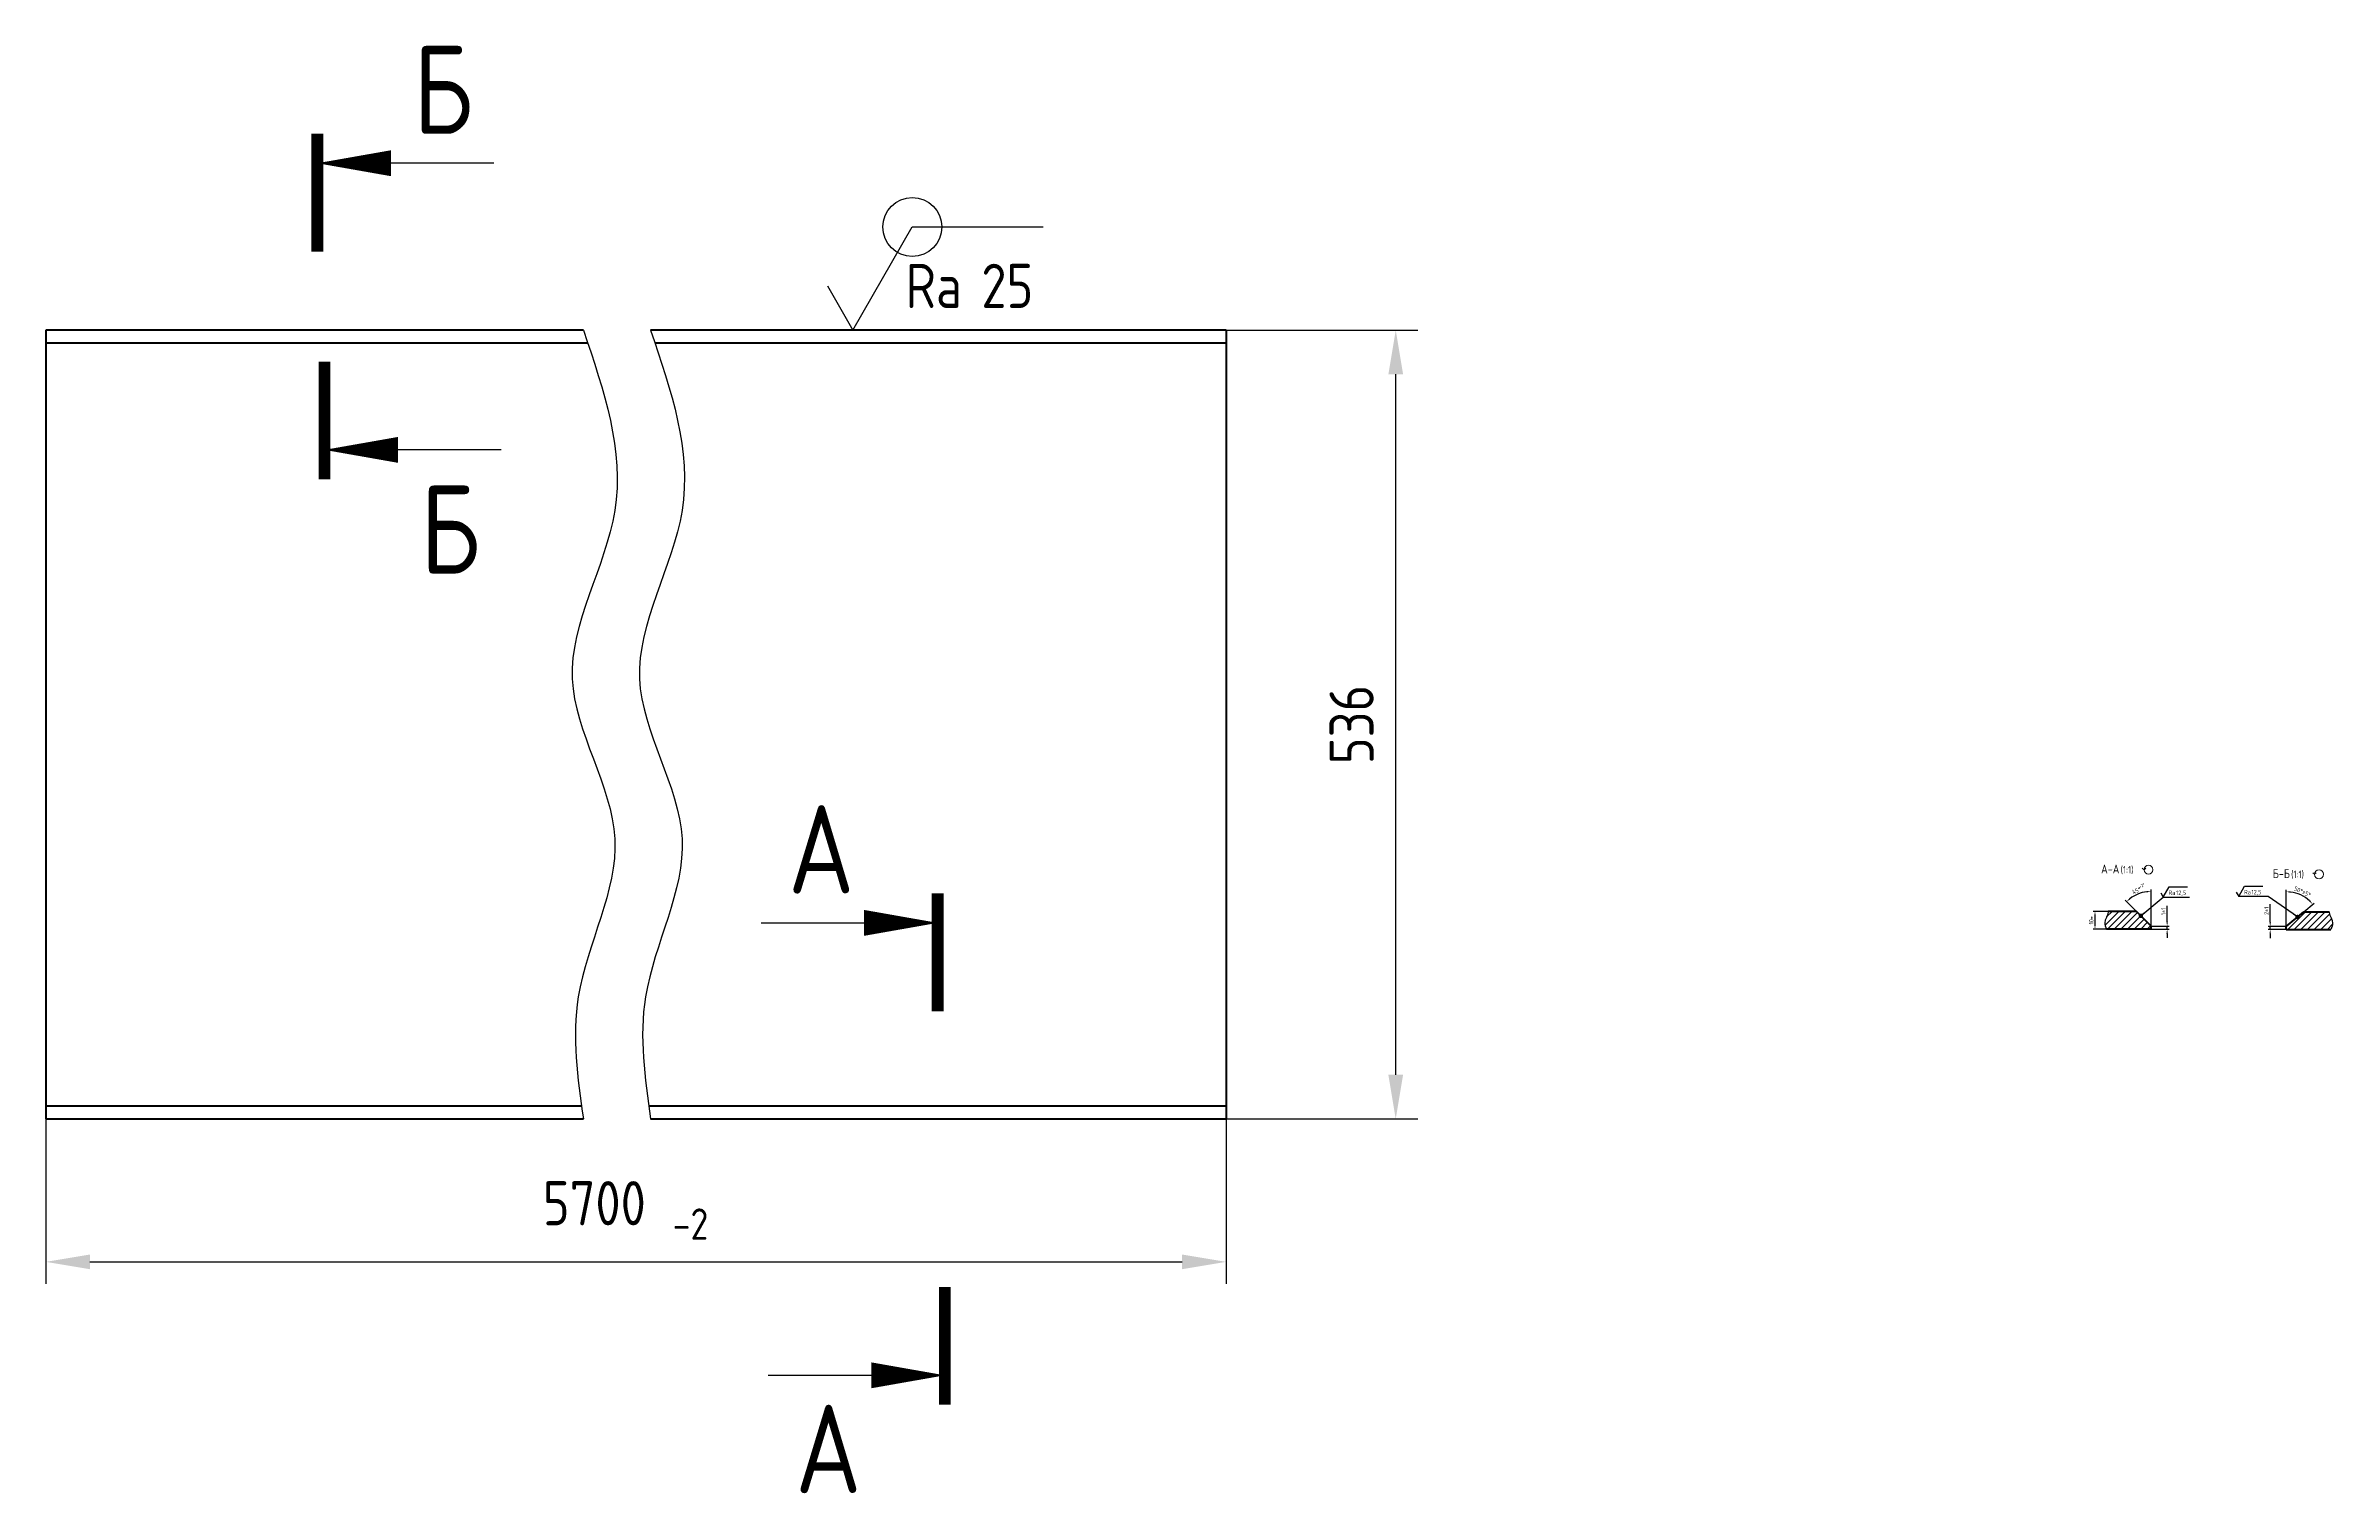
# Model space of a CAD drawing. Header units: millimetres. Extents: x -7297 to -1597, y -5443 to -2492.
# Drawn here: x -6940 to -5386, y -5443 to -4460 of the extents above; entities that cross this region are included whole.
import ezdxf
from ezdxf.enums import TextEntityAlignment as Align

# ---------------------------------------------------------------- set-up
doc = ezdxf.new("R2010")
doc.units = ezdxf.units.MM
for name, color, linetype in [('Bord', 1, 'Continuous'), ('DIM', 7, 'Continuous'), ('HATCH', 2, 'Continuous'), ('Text', 3, 'Continuous'), ('Textb', 6, 'Continuous')]:
    doc.layers.add(name, color=color, linetype=linetype)
doc.layers.add('Cont', color=6, linetype='Continuous', lineweight=40)
doc.styles.add('Style1', font='romans.shx', dxfattribs={"width": 0.8})
doc.dimstyles.new('Lin', dxfattribs={"dimtxt": 3, "dimasz": 3, "dimexe": 1.25, "dimexo": 0, "dimgap": 1, "dimtad": 1, "dimdec": 3, "dimtxsty": 'Style1', "dimcen": 2.5, "dimclrt": 3, "dimadec": 0, "dimazin": 0, "dimtfac": 1, "dimtdec": 3, "dimtmove": 0, "dimatfit": 3, "dimldrblk": 'DOT', "dimfxl": 1, "dimarcsym": 0})
doc.dimstyles.new('Lin_10', dxfattribs={"dimscale": 10, "dimtxt": 3, "dimasz": 3, "dimexe": 1.5, "dimexo": 0, "dimgap": 1.5, "dimtad": 1, "dimdec": 0, "dimzin": 13, "dimtxsty": 'Style1', "dimcen": 0, "dimclrt": 3, "dimadec": 0, "dimazin": 0, "dimtfac": 1, "dimtdec": 0, "dimtmove": 0, "dimatfit": 2, "dimfxl": 1, "dimtolj": 1, "dimtzin": 13, "dimarcsym": 0})

msp = doc.modelspace()

# ---------------------------------------------------------------- texts
at = {"layer": 'DIM', "color": 3, "style": 'Style1', "width": 0.8}
for s, height, p in [('5700', 30, (-6602.6586, -5261.1158)), ('-2', 21.3, (-6514.4758, -5270.9658))]:
    msp.add_text(s, height=height, dxfattribs=at).set_placement(p)
at = {"layer": 'Text', "style": 'Style1', "width": 0.8}
msp.add_text('+2%%D', height=2.2, rotation=26.6402721, dxfattribs=at).set_placement((-5517.8617, -5032.3166))

# ---------------------------------------------------------------- blocks, each defined once
blk = doc.blocks.new('*D36')
at = {"layer": 'DIM', "color": 0, "lineweight": -2, "transparency": 16777216}
for p, q in [((-5499.3, -5054.9), (-5499.3, -5044)), ((-5510.1, -5057.9), (-5498, -5057.9)), ((-5510.1, -5059.9), (-5498, -5059.9)), ((-5499.3, -5059.9), (-5499.3, -5057.9)), ((-5499.3, -5062.9), (-5499.3, -5065.9))]:
    blk.add_line(p, q, dxfattribs=at)
at = {"layer": 'DIM', "color": 0, "transparency": 16777216}
for points in [[(-5499.8, -5054.9), (-5498.8, -5054.9), (-5499.3, -5057.9)], [(-5499.8, -5062.9), (-5498.8, -5062.9), (-5499.3, -5059.9)]]:
    blk.add_solid(points, dxfattribs=at)
at = {"layer": 'DIM', "color": 3, "transparency": 16777216, "insert": (-5501.8, -5047.9), "char_height": 3, "attachment_point": 5, "rotation": 90, "style": 'Style1'}
blk.add_mtext('1%%p1', dxfattribs=at)
blk = doc.blocks.new('_Dot')
at = {"color": 0, "linetype": 'ByBlock', "lineweight": -2}
blk.add_line((-0.5, 0), (-1, 0), dxfattribs=at)
at = {"color": 0, "linetype": 'ByBlock', "const_width": 0.5}
blk.add_lwpolyline([(-0.25, 0, 1), (0.25, 0, 1)], format="xyb", close=True, dxfattribs=at)
blk = doc.blocks.new('*D37')
at = {"layer": 'DIM', "color": 0, "lineweight": -2, "transparency": 16777216}
for p, q in [((-5510.1, -5057.9), (-5510.1, -5033)), ((-5520.1, -5047.9), (-5527.7, -5040.3))]:
    blk.add_line(p, q, dxfattribs=at)
blk.add_arc((-5510.1, -5057.9), 23.6, 97.298, 127.702, dxfattribs=at)
at = {"layer": 'DIM', "color": 0, "transparency": 16777216}
for points in [[(-5513.2, -5034), (-5513.1, -5035), (-5510.1, -5034.3)], [(-5524.2, -5039.6), (-5524.9, -5038.8), (-5526.8, -5041.2)]]:
    blk.add_solid(points, dxfattribs=at)
at = {"layer": 'DIM', "color": 3, "transparency": 16777216, "insert": (-5520.1, -5033.8), "char_height": 3, "attachment_point": 5, "rotation": 22.5, "style": 'Style1'}
blk.add_mtext('\\A1;45°', dxfattribs=at)
blk = doc.blocks.new('*D38')
at = {"layer": 'DIM', "color": 0, "lineweight": -2, "transparency": 16777216}
for p, q in [((-5539.4, -5047.9), (-5549.5, -5047.9)), ((-5548.3, -5056.9), (-5548.3, -5050.9)), ((-5540.5, -5059.9), (-5549.5, -5059.9))]:
    blk.add_line(p, q, dxfattribs=at)
at = {"layer": 'DIM', "color": 0, "transparency": 16777216}
for points in [[(-5548.8, -5050.9), (-5547.8, -5050.9), (-5548.3, -5047.9)], [(-5548.8, -5056.9), (-5547.8, -5056.9), (-5548.3, -5059.9)]]:
    blk.add_solid(points, dxfattribs=at)
at = {"layer": 'DIM', "color": 3, "transparency": 16777216, "insert": (-5550.8, -5053.9), "char_height": 3, "attachment_point": 5, "rotation": 90, "style": 'Style1'}
blk.add_mtext('10*', dxfattribs=at)
blk = doc.blocks.new('ZNAK06')
at = {"layer": 'Cont', "lineweight": 18}
for q in [(14.7, 3.7), (17, 3.7)]:
    blk.add_line((15.9, 2.6), q, dxfattribs=at)
blk.add_circle((18.9, 2.6), 3, dxfattribs=at)
at = {"layer": 'Textb', "style": 'Style1', "width": 0.8}
blk.add_attdef('А-А', text='', height=6, dxfattribs=at).set_placement((14.2, 0.1), align=Align.RIGHT)
blk.add_attdef('45%%D(1)', (23.2, 0.1), '', height=5, dxfattribs=at)
blk = doc.blocks.new('razrez01')
at = {"layer": 'Text', "const_width": 0.8}
blk.add_lwpolyline([(0, 2), (0, -6)], dxfattribs=at)
at = {"layer": 'Text'}
blk.add_lwpolyline([(-12, 0), (-5, 0)], dxfattribs=at)
blk.add_lwpolyline([(0, 0, 0, 1.76, 0), (-5, 0, 1.76, 1.76, 0)], format="xyseb", dxfattribs=at)
at = {"layer": 'Textb', "style": 'Style1', "width": 0.8}
blk.add_attdef('A', (-10.16, 2), '', height=6, dxfattribs=at)
blk = doc.blocks.new('razrez02')
at = {"layer": 'Text', "const_width": 0.8}
blk.add_lwpolyline([(0, 6), (0, -2)], dxfattribs=at)
at = {"layer": 'Text'}
blk.add_lwpolyline([(-12, 0), (-5, 0)], dxfattribs=at)
blk.add_lwpolyline([(0, 0, 0, 1.76, 0), (-5, 0, 1.76, 1.76, 0)], format="xyseb", dxfattribs=at)
at = {"layer": 'Textb', "style": 'Style1', "width": 0.8}
blk.add_attdef('А', (-10.16, -8), '', height=6, dxfattribs=at)
blk = doc.blocks.new('razrez03')
at = {"layer": 'Text', "const_width": 0.8}
blk.add_lwpolyline([(0, 2), (0, -6)], dxfattribs=at)
at = {"layer": 'Text'}
blk.add_lwpolyline([(0, 0, 0, 1.76, 0), (5, 0, 1.76, 1.76, 0)], format="xyseb", dxfattribs=at)
blk.add_lwpolyline([(12, 0), (5, 0)], dxfattribs=at)
at = {"layer": 'Textb', "style": 'Style1', "width": 0.8}
blk.add_attdef('A', (6.5, 2), '', height=6, dxfattribs=at)
blk = doc.blocks.new('razrez04')
at = {"layer": 'Text', "const_width": 0.8}
blk.add_lwpolyline([(0, 6), (0, -2)], dxfattribs=at)
at = {"layer": 'Text'}
blk.add_lwpolyline([(0, 0, 0, 1.76, 0), (5, 0, 1.76, 1.76, 0)], format="xyseb", dxfattribs=at)
blk.add_lwpolyline([(12, 0), (5, 0)], dxfattribs=at)
at = {"layer": 'Textb', "style": 'Style1', "width": 0.8}
blk.add_attdef('A', (6.5, -8.4), '', height=6, dxfattribs=at)
blk = doc.blocks.new('*D39')
at = {"layer": 'DIM', "color": 0, "lineweight": -2, "transparency": 16777216}
for p, q in [((-5429.3, -5055.1), (-5429.3, -5042.9)), ((-5418.5, -5058.1), (-5430.6, -5058.1)), ((-5418.5, -5060.1), (-5430.6, -5060.1)), ((-5429.3, -5060.1), (-5429.3, -5058.1)), ((-5429.3, -5063.1), (-5429.3, -5066.1))]:
    blk.add_line(p, q, dxfattribs=at)
at = {"layer": 'DIM', "color": 0, "transparency": 16777216}
for points in [[(-5429.8, -5055.1), (-5428.8, -5055.1), (-5429.3, -5058.1)], [(-5429.8, -5063.1), (-5428.8, -5063.1), (-5429.3, -5060.1)]]:
    blk.add_solid(points, dxfattribs=at)
at = {"layer": 'DIM', "color": 3, "transparency": 16777216, "insert": (-5431.8, -5047.5), "char_height": 3, "attachment_point": 5, "rotation": 90, "style": 'Style1'}
blk.add_mtext('\\A1;2%%p1{\\H0.7x;\\S^ ;}', dxfattribs=at)
blk = doc.blocks.new('*D40')
at = {"layer": 'DIM', "color": 0, "lineweight": -2, "transparency": 16777216}
for p, q in [((-5418.5, -5058.1), (-5418.5, -5033.3)), ((-5406.5, -5048.1), (-5399.4, -5042.2))]:
    blk.add_line(p, q, dxfattribs=at)
blk.add_arc((-5418.5, -5058.1), 23.6, 47.298, 82.702, dxfattribs=at)
at = {"layer": 'DIM', "color": 0, "transparency": 16777216}
for points in [[(-5415.5, -5035.2), (-5415.4, -5034.2), (-5418.5, -5034.5)], [(-5402.1, -5040.4), (-5402.8, -5041.1), (-5400.4, -5043)]]:
    blk.add_solid(points, dxfattribs=at)
at = {"layer": 'DIM', "color": 3, "transparency": 16777216, "insert": (-5407.4, -5034.5), "char_height": 3, "attachment_point": 5, "rotation": 335, "style": 'Style1'}
blk.add_mtext('50%%d%%P5%%d', dxfattribs=at)
blk = doc.blocks.new('*D41')
at = {"layer": 'DIM', "color": 0, "lineweight": -2, "transparency": 16777216}
for p, q in [((-6138.5, -4652.9), (-6008.3, -4652.9)), ((-6023.3, -5158.9), (-6023.3, -4682.9)), ((-6138.5, -5188.9), (-6008.3, -5188.9))]:
    blk.add_line(p, q, dxfattribs=at)
at = {"layer": 'DIM', "color": 0, "transparency": 16777216}
for points in [[(-6028.3, -4682.9), (-6018.3, -4682.9), (-6023.3, -4652.9)], [(-6028.3, -5158.9), (-6018.3, -5158.9), (-6023.3, -5188.9)]]:
    blk.add_solid(points, dxfattribs=at)
at = {"layer": 'DIM', "color": 3, "transparency": 16777216, "insert": (-6053.3, -4920.9), "char_height": 30, "attachment_point": 5, "rotation": 90, "style": 'Style1'}
blk.add_mtext('\\A1;536', dxfattribs=at)
blk = doc.blocks.new('A$C6CF913E7')
at = {"layer": 'Text'}
blk.add_circle((0, 0), 2, dxfattribs=at)
blk = doc.blocks.new('sherISO_07')
at = {"layer": 'Text'}
blk.add_line((4.04, 7), (12.93, 7), dxfattribs=at)
blk.add_lwpolyline([(-1.73, 3), (0, 0), (4.04, 7)], dxfattribs=at)
blk.add_blockref('A$C6CF913E7', (4.04, 7))
at = {"layer": 'Text', "style": 'Style1', "width": 0.8}
blk.add_text('Ra', height=3, dxfattribs=at).set_placement((3.58, 1.5))
blk.add_attdef('25', (8.73, 1.5), '', height=3, dxfattribs=at)
blk = doc.blocks.new('sherISO_01')
at = {"layer": 'Text'}
blk.add_line((4, 7), (16.4, 7), dxfattribs=at)
blk.add_lwpolyline([(-1.7, 3), (0, 0), (4, 7)], dxfattribs=at)
at = {"layer": 'Text', "style": 'Style1', "width": 0.8}
blk.add_text('Ra', height=3, dxfattribs=at).set_placement((3.6, 1.5))
blk.add_attdef('12,5', (8.7, 1.5), '', height=3, dxfattribs=at)

# ---------------------------------------------------------------- dimensions: what is measured, and where the dimension line sits
at = {"layer": 'DIM'}
dim = msp.add_linear_dim(base=(-6023.2825, -4652.878), p1=(-6138.4877, -5188.878), p2=(-6138.4877, -4652.878), angle=90, dimstyle='Lin_10', dxfattribs=at)
dim.commit()
dim.dimension.update_dxf_attribs({"geometry": '*D41', "text_midpoint": (-6053.2825, -4920.878)})
for base, line1, line2, text, picture, middle in [((-5516.232, -5035.0847), ((-5510.132, -5059.8503), (-5510.132, -5057.8503)), ((-5510.132, -5057.8503), (-5520.132, -5047.8503)), '\\A1;<>', '*D37', (-5520.108, -5033.7659)), ((-5405.5041, -5038.4166), ((-5418.4553, -5060.1079), (-5418.4553, -5058.1079)), ((-5418.4553, -5058.1079), (-5406.5378, -5048.1079)), '50%%d%%P5%%d', '*D40', (-5407.4382, -5034.4817))]:
    dim = msp.add_angular_dim_2l(base=base, line1=line1, line2=line2, text=text, dimstyle='Lin', dxfattribs=at)
    dim.commit()
    dim.dimension.update_dxf_attribs({"geometry": picture, "text_midpoint": middle})
for base, p1, p2, text, picture, middle in [((-5548.2981, -5047.8503), (-5540.4575, -5059.8503), (-5539.4448, -5047.8503), '10*', '*D38', (-5550.7981, -5053.8503)), ((-5499.2768, -5057.8503), (-5510.132, -5059.8503), (-5510.132, -5057.8503), '1%%p1', '*D36', (-5501.7768, -5047.936)), ((-5429.3105, -5058.1079), (-5418.4553, -5060.1079), (-5418.4553, -5058.1079), '\\A1;<>%%p1{\\H0.7x;\\S^ ;}', '*D39', (-5431.8105, -5047.5079))]:
    dim = msp.add_linear_dim(base=base, p1=p1, p2=p2, angle=90, text=text, dimstyle='Lin', dxfattribs=at)
    dim.commit()
    dim.dimension.update_dxf_attribs({"geometry": picture, "text_midpoint": middle})

# ---------------------------------------------------------------- hatches: boundary and pattern name
at = {"layer": 'HATCH'}
h = msp.add_hatch(dxfattribs=at)
h.set_pattern_fill('ANSI31', color=256)
h.set_pattern_definition([(45, (-3564.9638, -2658.534), (-2.245064, 2.245064), [])])
edge = h.paths.add_edge_path()
edge.add_spline(control_points=[(-5539.4448, -5047.8503), (-5539.4358, -5048.0461), (-5539.4546, -5050.6592), (-5542.7902, -5054.6089), (-5541.0869, -5058.4362), (-5540.4575, -5059.8503)], knot_values=[4.117338014, 4.117338014, 4.117338014, 4.117338014, 4.725550251, 12.244118878, 16.649885269, 16.649885269, 16.649885269, 16.649885269], degree=3, periodic=0)
edge.add_line((-5540.4575, -5059.8503), (-5510.132, -5059.8503))
edge.add_line((-5510.132, -5059.8503), (-5510.132, -5057.8503))
edge.add_line((-5510.132, -5057.8503), (-5520.132, -5047.8503))
edge.add_line((-5520.132, -5047.8503), (-5539.4448, -5047.8503))
h = msp.add_hatch(dxfattribs=at)
h.set_pattern_fill('ANSI31', color=256)
h.set_pattern_definition([(45, (-3545.668, -2658.534), (-2.245064, 2.245064), [])])
edge = h.paths.add_edge_path()
edge.add_line((-5406.5378, -5048.1079), (-5418.4553, -5058.1079))
edge.add_line((-5418.4553, -5058.1079), (-5418.4553, -5060.1079))
edge.add_line((-5418.4553, -5060.1079), (-5388.1298, -5060.1079))
edge.add_spline(control_points=[(-5388.1298, -5060.1079), (-5387.5004, -5058.6938), (-5385.7971, -5054.8665), (-5389.1327, -5050.9168), (-5389.1515, -5048.3037), (-5389.1424, -5048.1079)], knot_values=[4.117338014, 4.117338014, 4.117338014, 4.117338014, 8.523104406, 16.041673033, 16.649885269, 16.649885269, 16.649885269, 16.649885269], degree=3, periodic=0)
edge.add_line((-5389.1424, -5048.1079), (-5406.5378, -5048.1079))

# ---------------------------------------------------------------- linework, layer by layer
at = {"layer": 'Bord'}
for points, knots in [([(-6575.1069, -4652.878), (-6561.1919, -4693.9435), (-6534.1074, -4773.8743), (-6607.736, -4888.0763), (-6530.7668, -4997.7799), (-6588.2865, -5096.388), (-6579.0682, -5161.0791), (-6575.1069, -5188.878)], [0, 0, 0, 0, 124.524255295, 242.377227383, 354.900773285, 465.092017054, 548.122895801, 548.122895801, 548.122895801, 548.122895801]), ([(-6529.4385, -4652.878), (-6515.5235, -4693.9435), (-6488.439, -4773.8743), (-6562.0676, -4888.0763), (-6485.0984, -4997.7799), (-6542.6181, -5096.388), (-6533.3998, -5161.0791), (-6529.4385, -5188.878)], [0, 0, 0, 0, 124.524255295, 242.377227383, 354.900773285, 465.092017054, 548.122895801, 548.122895801, 548.122895801, 548.122895801]), ([(-5539.4448, -5047.8503), (-5539.4358, -5048.0461), (-5539.4546, -5050.6592), (-5542.7902, -5054.6089), (-5541.0869, -5058.4362), (-5540.4575, -5059.8503)], [4.117338014, 4.117338014, 4.117338014, 4.117338014, 4.725550251, 12.244118878, 16.649885269, 16.649885269, 16.649885269, 16.649885269]), ([(-5389.1424, -5048.1079), (-5389.1515, -5048.3037), (-5389.1327, -5050.9168), (-5385.7971, -5054.8665), (-5387.5004, -5058.6938), (-5388.1298, -5060.1079)], [4.117338014, 4.117338014, 4.117338014, 4.117338014, 4.725550251, 12.244118878, 16.649885269, 16.649885269, 16.649885269, 16.649885269])]:
    msp.add_open_spline(points, degree=3, knots=knots, dxfattribs=at)
at = {"layer": 'Cont'}
for p, q in [((-6940.3267, -4652.878), (-6940.3267, -5188.878)), ((-6575.1069, -4652.878), (-6940.3267, -4652.878)), ((-6572.0651, -4661.878), (-6940.3267, -4661.878)), ((-6138.4877, -4652.878), (-6529.4385, -4652.878)), ((-6138.4877, -4661.878), (-6526.3968, -4661.878)), ((-6138.4877, -4652.878), (-6138.4877, -5188.878)), ((-5520.132, -5047.8503), (-5539.4448, -5047.8503)), ((-5510.132, -5057.8503), (-5520.132, -5047.8503)), ((-5418.4553, -5058.1079), (-5406.5378, -5048.1079)), ((-5406.5378, -5048.1079), (-5389.1424, -5048.1079)), ((-5510.132, -5059.8503), (-5540.4575, -5059.8503)), ((-5510.132, -5059.8503), (-5510.132, -5057.8503)), ((-5418.4553, -5060.1079), (-5418.4553, -5058.1079)), ((-5418.4553, -5060.1079), (-5388.1298, -5060.1079)), ((-6940.3267, -5179.878), (-6576.3789, -5179.878)), ((-6940.3267, -5188.878), (-6575.1069, -5188.878)), ((-6530.7105, -5179.878), (-6138.4877, -5179.878)), ((-6529.4385, -5188.878), (-6138.4877, -5188.878))]:
    msp.add_line(p, q, dxfattribs=at)
at = {"layer": 'DIM'}
for p, q in [((-5501.9446, -5038.2201), (-5484.0112, -5038.2201)), ((-5430.5984, -5037.7508), (-5450.6668, -5037.7508)), ((-5418.4553, -5058.1079), (-5406.5378, -5048.1079)), ((-6940.3267, -5188.878), (-6940.3267, -5300.9658)), ((-6138.4877, -5188.878), (-6138.4877, -5300.9658)), ((-6910.3267, -5285.9658), (-6168.4877, -5285.9658))]:
    msp.add_line(p, q, dxfattribs=at)
for points in [[(-6910.3267, -5280.9658), (-6910.3267, -5290.9658), (-6940.3267, -5285.9658)], [(-6168.4877, -5280.9658), (-6168.4877, -5290.9658), (-6138.4877, -5285.9658)]]:
    msp.add_solid(points, dxfattribs=at)

# ---------------------------------------------------------------- block references
at = {"layer": 'Bord', "xscale": 10, "yscale": 10, "zscale": 10}
for name, p, values in [('razrez03', (-6755.889, -4539.5471), {'A': 'Б'}), ('razrez04', (-6751.0168, -4734.3079), {'A': 'Б'}), ('razrez01', (-6334.4494, -5055.6633), {'A': 'А'}), ('razrez02', (-6329.5772, -5363.0522), {'А': 'А'})]:
    msp.add_blockref(name, p, dxfattribs=at).add_auto_attribs(values)
at = {"layer": 'DIM', "xscale": 10, "yscale": 10, "zscale": 10}
msp.add_blockref('sherISO_07', (-6392.0789, -4652.878), dxfattribs=at).add_auto_attribs({'25': '25'})
at = {"layer": 'DIM', "lineweight": 18}
ref = msp.add_blockref('ZNAK06', (-5530.866, -5022.1308), dxfattribs=at)
ref.add_attrib('А-А', 'А-А', dxfattribs={"layer": 'Textb', "height": 6, "style": 'Style1', "width": 0.8}).set_placement((-5531.749, -5022.0798), align=Align.RIGHT)
ref.add_attrib('45%%D(1)', '(1:1)', (-5530.866, -5022.0798), dxfattribs={"layer": 'Textb', "height": 5, "style": 'Style1', "width": 0.8})
ref = msp.add_blockref('ZNAK06', (-5415.0371, -5025.275), dxfattribs=at)
ref.add_attrib('А-А', 'Б-Б', dxfattribs={"layer": 'Textb', "height": 6, "style": 'Style1', "width": 0.8}).set_placement((-5415.9201, -5025.2241), align=Align.RIGHT)
ref.add_attrib('45%%D(1)', '(1:1)', (-5415.0371, -5025.2241), dxfattribs={"layer": 'Textb', "height": 5, "style": 'Style1', "width": 0.8})
at = {"layer": 'DIM'}
for p in [(-5501.9446, -5038.2201), (-5450.6668, -5037.7508)]:
    msp.add_blockref('sherISO_01', p, dxfattribs=at).add_auto_attribs({'12,5': '12,5'})

msp.set_redraw_order([(e.dxf.handle, doc.entitydb.next_handle()) for e in msp.query("TEXT MTEXT ATTDEF DIMENSION ARC_DIMENSION")])  # texts and dimensions are drawn at this point

# ---------------------------------------------------------------- leaders
for points in [[(-5517.1693, -5050.8129), (-5501.9446, -5038.2201)], [(-5410.7373, -5051.6318), (-5430.5984, -5037.7508)]]:
    msp.add_leader(points, dimstyle='Lin', dxfattribs=at)

doc.saveas('drawing.dxf')
